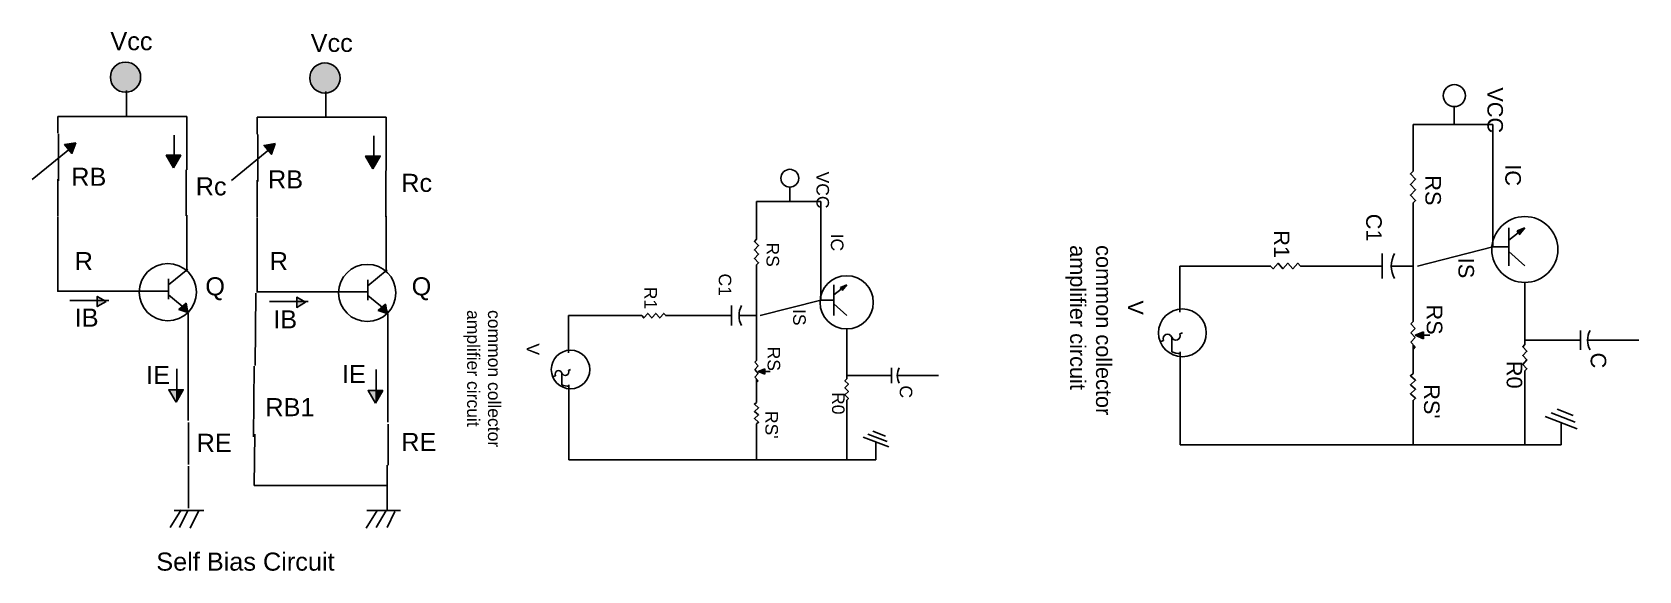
# Model space of a CAD drawing. Header units: inches. Extents: x 18 to 1643, y 26 to 406.
# Drawn here: x 17.9 to 474.8, y 232.8 to 386.1 of the extents above; entities that cross this region are included whole.
import ezdxf

# ---------------------------------------------------------------- set-up
doc = ezdxf.new("R2010")
doc.units = ezdxf.units.IN
doc.header["$MEASUREMENT"] = 0
doc.styles.get("Standard").update_dxf_attribs({"font": 'arial.ttf'})
doc.linetypes.add('ZIGZAG', pattern='A,0.0001,-0.2,[131,ltypeshp.shx,S=0.2,R=0,X=-0.2,Y=0],-0.4,[131,ltypeshp.shx,S=0.2,R=180,X=0.2,Y=0],-0.2', length=0.8001)

msp = doc.modelspace()

# ---------------------------------------------------------------- texts
for s, height, p in [('VCC', 4.423, (431.73, 370.39)), ('IC', 4.423, (436.82, 348.48)), ('VCC', 3.566, (240.93, 346.41)), ('RS', 4.423, (414.1, 345.35)), ('C1', 4.423, (397.26, 334.4)), ('R1', 4.423, (371.02, 329.7)), ('RS', 3.566, (226.72, 326.22)), ('IC', 3.566, (245.03, 328.75)), ('amplifier circuit', 4.4229, (313.06, 325.47)), ('common collector ', 4.4229, (320.43, 325.47)), ('IS', 4.423, (423.5, 321.88)), ('C1', 3.566, (213.14, 317.39)), ('R1', 3.566, (191.98, 313.61)), ('amplifier circuit', 3.5661, (141.57, 307)), ('common collector ', 3.5661, (147.51, 307)), ('IS', 3.566, (234.3, 307.3)), ('V', 4.42, (329.5, 309.75)), ('RS', 4.423, (414.49, 308.58)), ('V', 3.57, (158.51, 297.52)), ('RS', 3.566, (227.03, 296.58)), ('C', 4.42, (461.1, 294.89)), ('R0', 4.423, (437.21, 292.54)), ('C', 3.57, (264.61, 285.54)), ("RS'", 4.423, (413.71, 285.89)), ('R0', 3.566, (245.35, 283.64)), ("RS'", 3.566, (226.4, 278.28))]:
    msp.add_text(s, height=height, rotation=270).set_placement(p)
at = {"linetype": 'ZIGZAG', "attachment_point": 1}
for s, width, heights, insert, char_height in [('Vcc', 6.9332, [0], (40.13, 386.1), 5.143), ('Vcc', 6.9332, [0], (97.08, 385.61), 5.143), ('RB', 2.9714, [0], (28.99, 347.5), 5.143), ('RB', 2.9714, [0], (84.95, 346.76), 5.143), ('Q', 4.2094, [0], (67.12, 316.32), 5.14), ('Q', 4.2094, [0], (125.8, 316.32), 5.14), ('IE', 0.2476, [0], (50.28, 291.08), 5.143), ('IE', 0.2476, [0], (105.99, 291.33), 5.143), ('RB1', 0.9905, [0], (84.2, 281.93), 5.143), ('RE', 1.4857, [0], (64.64, 271.78), 5.143), ('RE', 1.4857, [0], (122.83, 272.03), 5.143), ('Self Bias Circuit ', 66.2962, [0.065], (53.18, 237.97), 5.1432)]:
    msp.add_mtext_dynamic_manual_height_columns(s, width=width, gutter_width=25.72, heights=heights, dxfattribs=dict(at, insert=insert, char_height=char_height))
for s, insert, char_height in [('Rc', (64.4, 344.78), 5.143), ('Rc', (122.83, 345.77), 5.143), ('R', (29.98, 323.5), 5.14), ('R', (85.44, 323.5), 5.14), ('IB', (29.98, 307.42), 5.143), ('IB', (86.43, 306.92), 5.143)]:
    msp.add_mtext(s, dxfattribs=dict(at, insert=insert, char_height=char_height))

# ---------------------------------------------------------------- blocks, each defined once
blk = doc.blocks.new('Fuse')
at = {"color": 7}
for p, q in [((0, 0), (0.05, 0)), ((0.35, 0), (0.4, 0))]:
    blk.add_line(p, q, dxfattribs=at)
for centre, start, end in [((0.125, 0), 180, 0), ((0.275, 0), 0, 180)]:
    blk.add_arc(centre, 0.075, start, end, dxfattribs=at)
blk = doc.blocks.new('Resistor')
at = {"color": 7}
blk.add_lwpolyline([(0, 0), (0.05, 0), (0.075, 0.025), (0.125, -0.025), (0.175, 0.025), (0.225, -0.025), (0.275, 0.025), (0.325, -0.025), (0.35, 0), (0.4, 0)], dxfattribs=at)
blk = doc.blocks.new('Capacitor')
at = {"color": 7}
for p, q in [((0.15, 0), (0, 0)), ((0.15, -0.1), (0.15, 0.1)), ((0.225, 0), (0.4, 0))]:
    blk.add_line(p, q, dxfattribs=at)
blk.add_arc((0.4375, 0), 0.2125, 151.9275, 208.0725, dxfattribs=at)
blk = doc.blocks.new('Resistor - Variable')
at = {"color": 7}
for p, q in [((0, 0), (0.05, 0)), ((0.05, 0), (0.075, 0.025)), ((0.075, 0.025), (0.125, -0.025)), ((0.125, -0.025), (0.175, 0.025)), ((0.175, 0.025), (0.225, -0.025)), ((0.225, -0.025), (0.275, 0.025)), ((0.275, 0.025), (0.325, -0.025)), ((0.325, -0.025), (0.35, 0)), ((0.35, 0), (0.4, 0)), ((0.2, -0.025), (0.1625, -0.125)), ((0.1625, -0.125), (0.2375, -0.125)), ((0.2375, -0.125), (0.2, -0.025)), ((0.2, -0.13), (0.2, -0.12)), ((0.2, -0.125), (0.2, -0.2))]:
    blk.add_line(p, q, dxfattribs=at)
blk.add_solid([(0.2375, -0.125), (0.2, -0.025), (0.1625, -0.125)], dxfattribs=at)
blk = doc.blocks.new('Transistor - NPN')
at = {"color": 7}
for p, q in [((0.199999, 0.2), (0.199999, -0.2)), ((0.399999, 0.2), (0.199999, 0.05)), ((0, 0), (0.199999, 0)), ((0.316132, -0.145536), (0.201153, -0.069033)), ((0.302516, -0.166503), (0.316132, -0.145536)), ((0.399999, -0.2), (0.302516, -0.166503)), ((0.329748, -0.124569), (0.399999, -0.2))]:
    blk.add_line(p, q, dxfattribs=at)
blk.add_solid([(0.302516, -0.166503), (0.399999, -0.2), (0.329748, -0.124569)], dxfattribs=at)
blk = doc.blocks.new('Ground')
at = {"color": 7}
for p, q in [((-0.1, 0), (0.1, 0)), ((0.075, -0.05), (-0.075, -0.05)), ((-0.05, -0.1), (0.05, -0.1))]:
    blk.add_line(p, q, dxfattribs=at)

# ---------------------------------------------------------------- hatches: boundary and pattern name
h = msp.add_hatch(color=256)
h.dxf.hatch_style = 1
h.paths.add_polyline_path([(48.73, 373.28, 1), (40.13, 373.28, 1)])
h = msp.add_hatch(color=256)
h.dxf.hatch_style = 1
h.paths.add_polyline_path([(105.44, 373.04, 1), (96.83, 373.04, 1)])
h = msp.add_hatch(color=256)
h.dxf.hatch_style = 1
h.paths.add_polyline_path([(30.16, 354.22), (30.31, 354.63), (27.12, 354.08), (28.29, 352.68)])
h = msp.add_hatch(color=256)
h.dxf.hatch_style = 1
h.paths.add_polyline_path([(30.16, 354.22), (28.29, 352.68), (29.2, 351.59)])
h = msp.add_hatch(color=256)
h.dxf.hatch_style = 1
h.paths.add_polyline_path([(86.87, 353.99), (87.02, 354.39), (83.83, 353.84), (85, 352.44)])
h = msp.add_hatch(color=256)
h.dxf.hatch_style = 1
h.paths.add_polyline_path([(86.87, 353.99), (85, 352.44), (85.9, 351.35)])
h = msp.add_hatch(color=256)
h.dxf.hatch_style = 1
h.paths.add_polyline_path([(56, 351.04), (58.07, 347.46), (60.14, 351.04)])
h = msp.add_hatch(color=256)
h.dxf.hatch_style = 1
h.paths.add_polyline_path([(112.7, 350.8), (114.78, 347.22), (116.85, 350.8)])
h = msp.add_hatch(color=256)
h.dxf.hatch_style = 1
h.paths.add_polyline_path([(38.93, 309.44), (38.51, 309.68), (36.41, 309.68), (36.41, 307.99)])
h.paths.add_polyline_path([(36.41, 310.89), (36.41, 309.68), (38.51, 309.68)])
h.paths.add_polyline_path([(59.03, 284.33), (56.72, 284.33), (58.79, 280.74), (59.03, 281.16)])
h = msp.add_hatch(color=256)
h.dxf.hatch_style = 1
h.paths.add_polyline_path([(60.66, 308.06), (59.61, 307.15), (62.15, 306.28), (62.01, 306.95)])
h.paths.add_polyline_path([(61.63, 308.91), (60.66, 308.06), (62.01, 306.95)])
h = msp.add_hatch(color=256)
h.dxf.hatch_style = 1
h.paths.add_polyline_path([(95.63, 309.2), (95.22, 309.44), (93.12, 309.44), (93.12, 307.75)])
h.paths.add_polyline_path([(93.12, 310.65), (93.12, 309.44), (95.22, 309.44)])
h.paths.add_polyline_path([(115.73, 284.09), (113.42, 284.09), (115.49, 280.51), (115.73, 280.92)])
h = msp.add_hatch(color=256)
h.dxf.hatch_style = 1
h.paths.add_polyline_path([(117.36, 307.82), (116.32, 306.91), (118.85, 306.05), (118.72, 306.71)])
h.paths.add_polyline_path([(118.33, 308.67), (117.36, 307.82), (118.72, 306.71)])
h = msp.add_hatch(color=256)
h.dxf.hatch_style = 1
h.paths.add_polyline_path([(60.86, 284.33), (59.03, 284.33), (59.03, 281.16)])
h = msp.add_hatch(color=256)
h.dxf.hatch_style = 1
h.paths.add_polyline_path([(117.56, 284.09), (115.73, 284.09), (115.73, 280.92)])

# ---------------------------------------------------------------- linework, layer by layer
for p, q in [((44.67, 362.04), (44.67, 369.45)), ((101.38, 361.8), (101.38, 369.21)), ((61.86, 362.13), (25.18, 362.13)), ((25.18, 362.13), (25.18, 357.31)), ((61.86, 346.92), (61.86, 362.13)), ((118.56, 361.89), (81.89, 361.89)), ((81.89, 361.89), (81.89, 357.07)), ((118.56, 346.68), (118.56, 361.89)), ((422.33, 364.9), (422.33, 359.82)), ((58.31, 356.78), (58.31, 348.65)), ((115.01, 356.54), (115.01, 348.41)), ((410.58, 348.02), (410.58, 359.82)), ((410.58, 359.82), (433.29, 359.82)), ((433.29, 359.82), (433.29, 325.01)), ((17.87, 344.11), (30.07, 354.15)), ((74.58, 343.87), (86.78, 353.91)), ((25.18, 344.25), (25.18, 333.64)), ((81.89, 344.01), (81.89, 333.41)), ((233.35, 341.99), (233.35, 337.89)), ((61.86, 318.5), (61.86, 333.99)), ((118.56, 318.26), (118.56, 333.75)), ((223.87, 328.38), (223.87, 337.89)), ((223.87, 337.89), (242.19, 337.89)), ((242.19, 337.89), (242.19, 309.82)), ((410.58, 319.53), (410.58, 335.96)), ((411.9, 319.53), (433.29, 325.01)), ((433.29, 325.01), (433.29, 325.01)), ((25.18, 319.93), (25.18, 312.25)), ((56.62, 314.14), (62.15, 318.65)), ((56.62, 315.88), (56.62, 310.07)), ((81.89, 319.69), (81.89, 312.01)), ((113.32, 313.9), (118.85, 318.41)), ((113.32, 315.64), (113.32, 309.83)), ((223.87, 305.41), (223.87, 318.65)), ((344.23, 306.4), (344.23, 319.53)), ((344.23, 319.53), (368.67, 319.53)), ((368.67, 319.53), (368.67, 319.53)), ((379.95, 319.53), (396.48, 319.53)), ((410.58, 319.53), (410.58, 305.06)), ((25.04, 312.39), (56.62, 312.39)), ((56.62, 311.37), (62.29, 306.72)), ((81.52, 311.83), (81.34, 291.2)), ((81.75, 312.15), (113.32, 312.15)), ((113.32, 311.13), (119, 306.48)), ((442.38, 314.84), (442.38, 298.41)), ((28.64, 309.68), (39.64, 309.68)), ((85.35, 309.44), (96.35, 309.44)), ((224.94, 305.41), (242.19, 309.82)), ((242.19, 309.82), (242.19, 309.82)), ((62.29, 306.14), (62.29, 275.55)), ((119, 305.9), (119, 275.05)), ((170.38, 294.81), (170.38, 305.41)), ((170.38, 305.41), (190.09, 305.41)), ((190.09, 305.41), (190.09, 305.41)), ((199.18, 305.41), (212.51, 305.41)), ((223.87, 305.41), (223.87, 293.74)), ((249.52, 301.62), (249.52, 288.38)), ((341.95, 295.09), (341.95, 299.26)), ((410.58, 297.07), (410.58, 290.19)), ((442.38, 298.41), (442.38, 298.41)), ((442.38, 298.41), (454.05, 298.41)), ((465.04, 298.41), (474.81, 298.41)), ((344.38, 268.68), (344.38, 295.09)), ((344.38, 295.09), (344.38, 294.63)), ((59.03, 290.31), (59.03, 280.98)), ((115.73, 290.07), (115.73, 280.74)), ((168.54, 285.7), (168.54, 289.07)), ((249.52, 288.38), (249.52, 288.38)), ((249.52, 288.38), (258.93, 288.38)), ((267.79, 288.38), (275.66, 288.38)), ((442.38, 288.41), (442.38, 268.68)), ((170.51, 264.41), (170.51, 285.7)), ((170.51, 285.7), (170.51, 285.33)), ((223.87, 287.3), (223.87, 281.75)), ((249.52, 280.32), (249.52, 264.41)), ((410.58, 280.01), (410.58, 268.68)), ((452.71, 268.68), (452.71, 274.94)), ((81.17, 271.66), (81.04, 257.07)), ((223.87, 273.54), (223.87, 264.41)), ((257.85, 264.41), (257.85, 269.45)), ((410.58, 268.68), (344.38, 268.68)), ((410.58, 268.68), (442.38, 268.68)), ((442.38, 268.68), (442.38, 268.68)), ((442.38, 268.68), (452.71, 268.68)), ((62.38, 262.57), (62.38, 250.62)), ((118.84, 262.81), (118.84, 250.14)), ((223.87, 264.41), (170.51, 264.41)), ((223.87, 264.41), (249.52, 264.41)), ((249.52, 264.41), (249.52, 264.41)), ((249.52, 264.41), (257.85, 264.41)), ((81.04, 257.07), (118.84, 257.07)), ((60.22, 250.14), (57.11, 245.12)), ((58.31, 249.9), (66.68, 249.9)), ((62.14, 249.9), (59.74, 245.12)), ((65.25, 249.9), (62.85, 244.88)), ((115.97, 249.9), (112.86, 244.88)), ((113.1, 249.9), (122.67, 249.9)), ((118.6, 249.9), (115.73, 245.12)), ((121, 249.66), (118.84, 245.12))]:
    msp.add_line(p, q)
at = {"linetype": 'ZIGZAG'}
for p, q in [((25.33, 357.18), (25.33, 343.8)), ((82.04, 356.94), (82.04, 343.56)), ((61.71, 346.86), (61.71, 333.77)), ((118.42, 346.62), (118.42, 333.53)), ((25.18, 333.48), (25.18, 319.52)), ((81.89, 333.24), (81.89, 319.28)), ((81.04, 291.03), (80.8, 270.94)), ((62.38, 275.01), (62.38, 263.05)), ((119.08, 274.53), (119.08, 262.81))]:
    msp.add_line(p, q, dxfattribs=at)
for points in [[(30.31, 354.63), (27.12, 354.08), (29.2, 351.59)], [(87.02, 354.39), (83.83, 353.84), (85.9, 351.35)], [(58.07, 347.46), (60.14, 351.04), (56, 351.04)], [(114.78, 347.22), (116.85, 350.8), (112.7, 350.8)], [(38.93, 309.44), (36.41, 310.89), (36.41, 307.99)], [(62.15, 306.28), (61.63, 308.91), (59.61, 307.15)], [(95.63, 309.2), (93.12, 310.65), (93.12, 307.75)], [(118.85, 306.05), (118.33, 308.67), (116.32, 306.91)], [(58.79, 280.74), (60.86, 284.33), (56.72, 284.33)], [(115.49, 280.51), (117.56, 284.09), (113.42, 284.09)]]:
    msp.add_lwpolyline(points, close=True)
for centre, radius in [((44.43, 373.28), 4.3), ((101.14, 373.04), 4.3), ((422.33, 368.04), 3.13), ((233.35, 344.52), 2.53), ((442.38, 324.23), 9.39), ((56.47, 312.1), 8.14), ((113.18, 311.86), 8.14), ((249.52, 309.19), 7.57), ((344.99, 300.51), 6.79), ((170.99, 290.07), 5.48)]:
    msp.add_circle(centre, radius)
for centre, radius in [((344.23, 300.51), 5.88), ((170.38, 290.07), 4.74)]:
    msp.add_arc(centre, radius, 247.1622, 271.5168)

# ---------------------------------------------------------------- block references
for name, p, xscale, yscale, zscale, rotation in [('Resistor', (410.58, 335.96), 30.15835274147111, -29.7294874763827, 30.15835274147111, 90), ('Resistor', (223.87, 318.65), 24.31592669235099, -23.97014333885751, 24.31592669235099, 90), ('Fuse', (338.9, 298.02), 16.45001054281637, -17.99416382990912, 16.45001054281637, 22.28105833342859), ('Resistor - Variable', (410.58, 305.06), 26.24168350772374, -23.86182542681688, 26.24168350772374, 270), ('Resistor', (442.38, 298.41), 24.98837269080657, -23.86182542681688, 24.98837269080657, 270), ('Resistor - Variable', (223.87, 293.74), 21.15801409737609, -19.23919395724441, 21.15801409737609, 270), ('Fuse', (166.09, 288.06), 13.26323270625729, -14.5082449405982, 13.26323270625729, 22.28105833342859), ('Resistor', (249.52, 288.38), 20.14750088373557, -19.23919395724441, 20.14750088373557, 270), ('Resistor', (410.58, 290.19), 25.45834989989736, -28.94713256661783, 25.45834989989736, 270), ('Resistor', (223.87, 281.75), 20.52643177101883, -23.33935011230691, 20.52643177101883, 270), ('Ground', (452.71, 274.94), 48.72908405010251, -31.68537497712404, 48.72908405010251, 339.0865243553405), ('Ground', (257.85, 269.45), 39.28904359283333, -25.54712658771754, 39.28904359283333, 339.0865243553405)]:
    msp.add_blockref(name, p, dxfattribs=dict(xscale=xscale, yscale=yscale, zscale=zscale, rotation=rotation))
for name, p, xscale, yscale, zscale in [('Transistor - NPN', (433.29, 325.01), 22.71668179465888, -26.99124506587649, 22.71668179465888), ('Resistor', (368.67, 319.53), 28.20001824405899, -32.07655265833557, 28.20001824405899), ('Capacitor', (396.48, 319.53), 35.25002310372761, -35.20597229739525, 35.25002310372761), ('Transistor - NPN', (242.19, 309.82), 18.31589324349301, -21.76236686344688, 18.31589324349301), ('Capacitor', (212.51, 305.41), 28.42121335477519, -28.38569628967886, 28.42121335477519), ('Resistor', (190.09, 305.41), 22.73697049118242, -25.86252338347634, 22.73697049118242), ('Capacitor', (454.05, 298.41), 27.46700942809322, -27.28052385594442, 27.46700942809322), ('Capacitor', (258.93, 288.38), 22.14596378777713, -21.99560512792513, 22.14596378777713)]:
    msp.add_blockref(name, p, dxfattribs=dict(xscale=xscale, yscale=yscale, zscale=zscale))

msp.set_redraw_order([(e.dxf.handle, doc.entitydb.next_handle()) for e in msp.query("TEXT MTEXT ATTDEF DIMENSION ARC_DIMENSION")])  # texts and dimensions are drawn at this point

doc.saveas('drawing.dxf')
